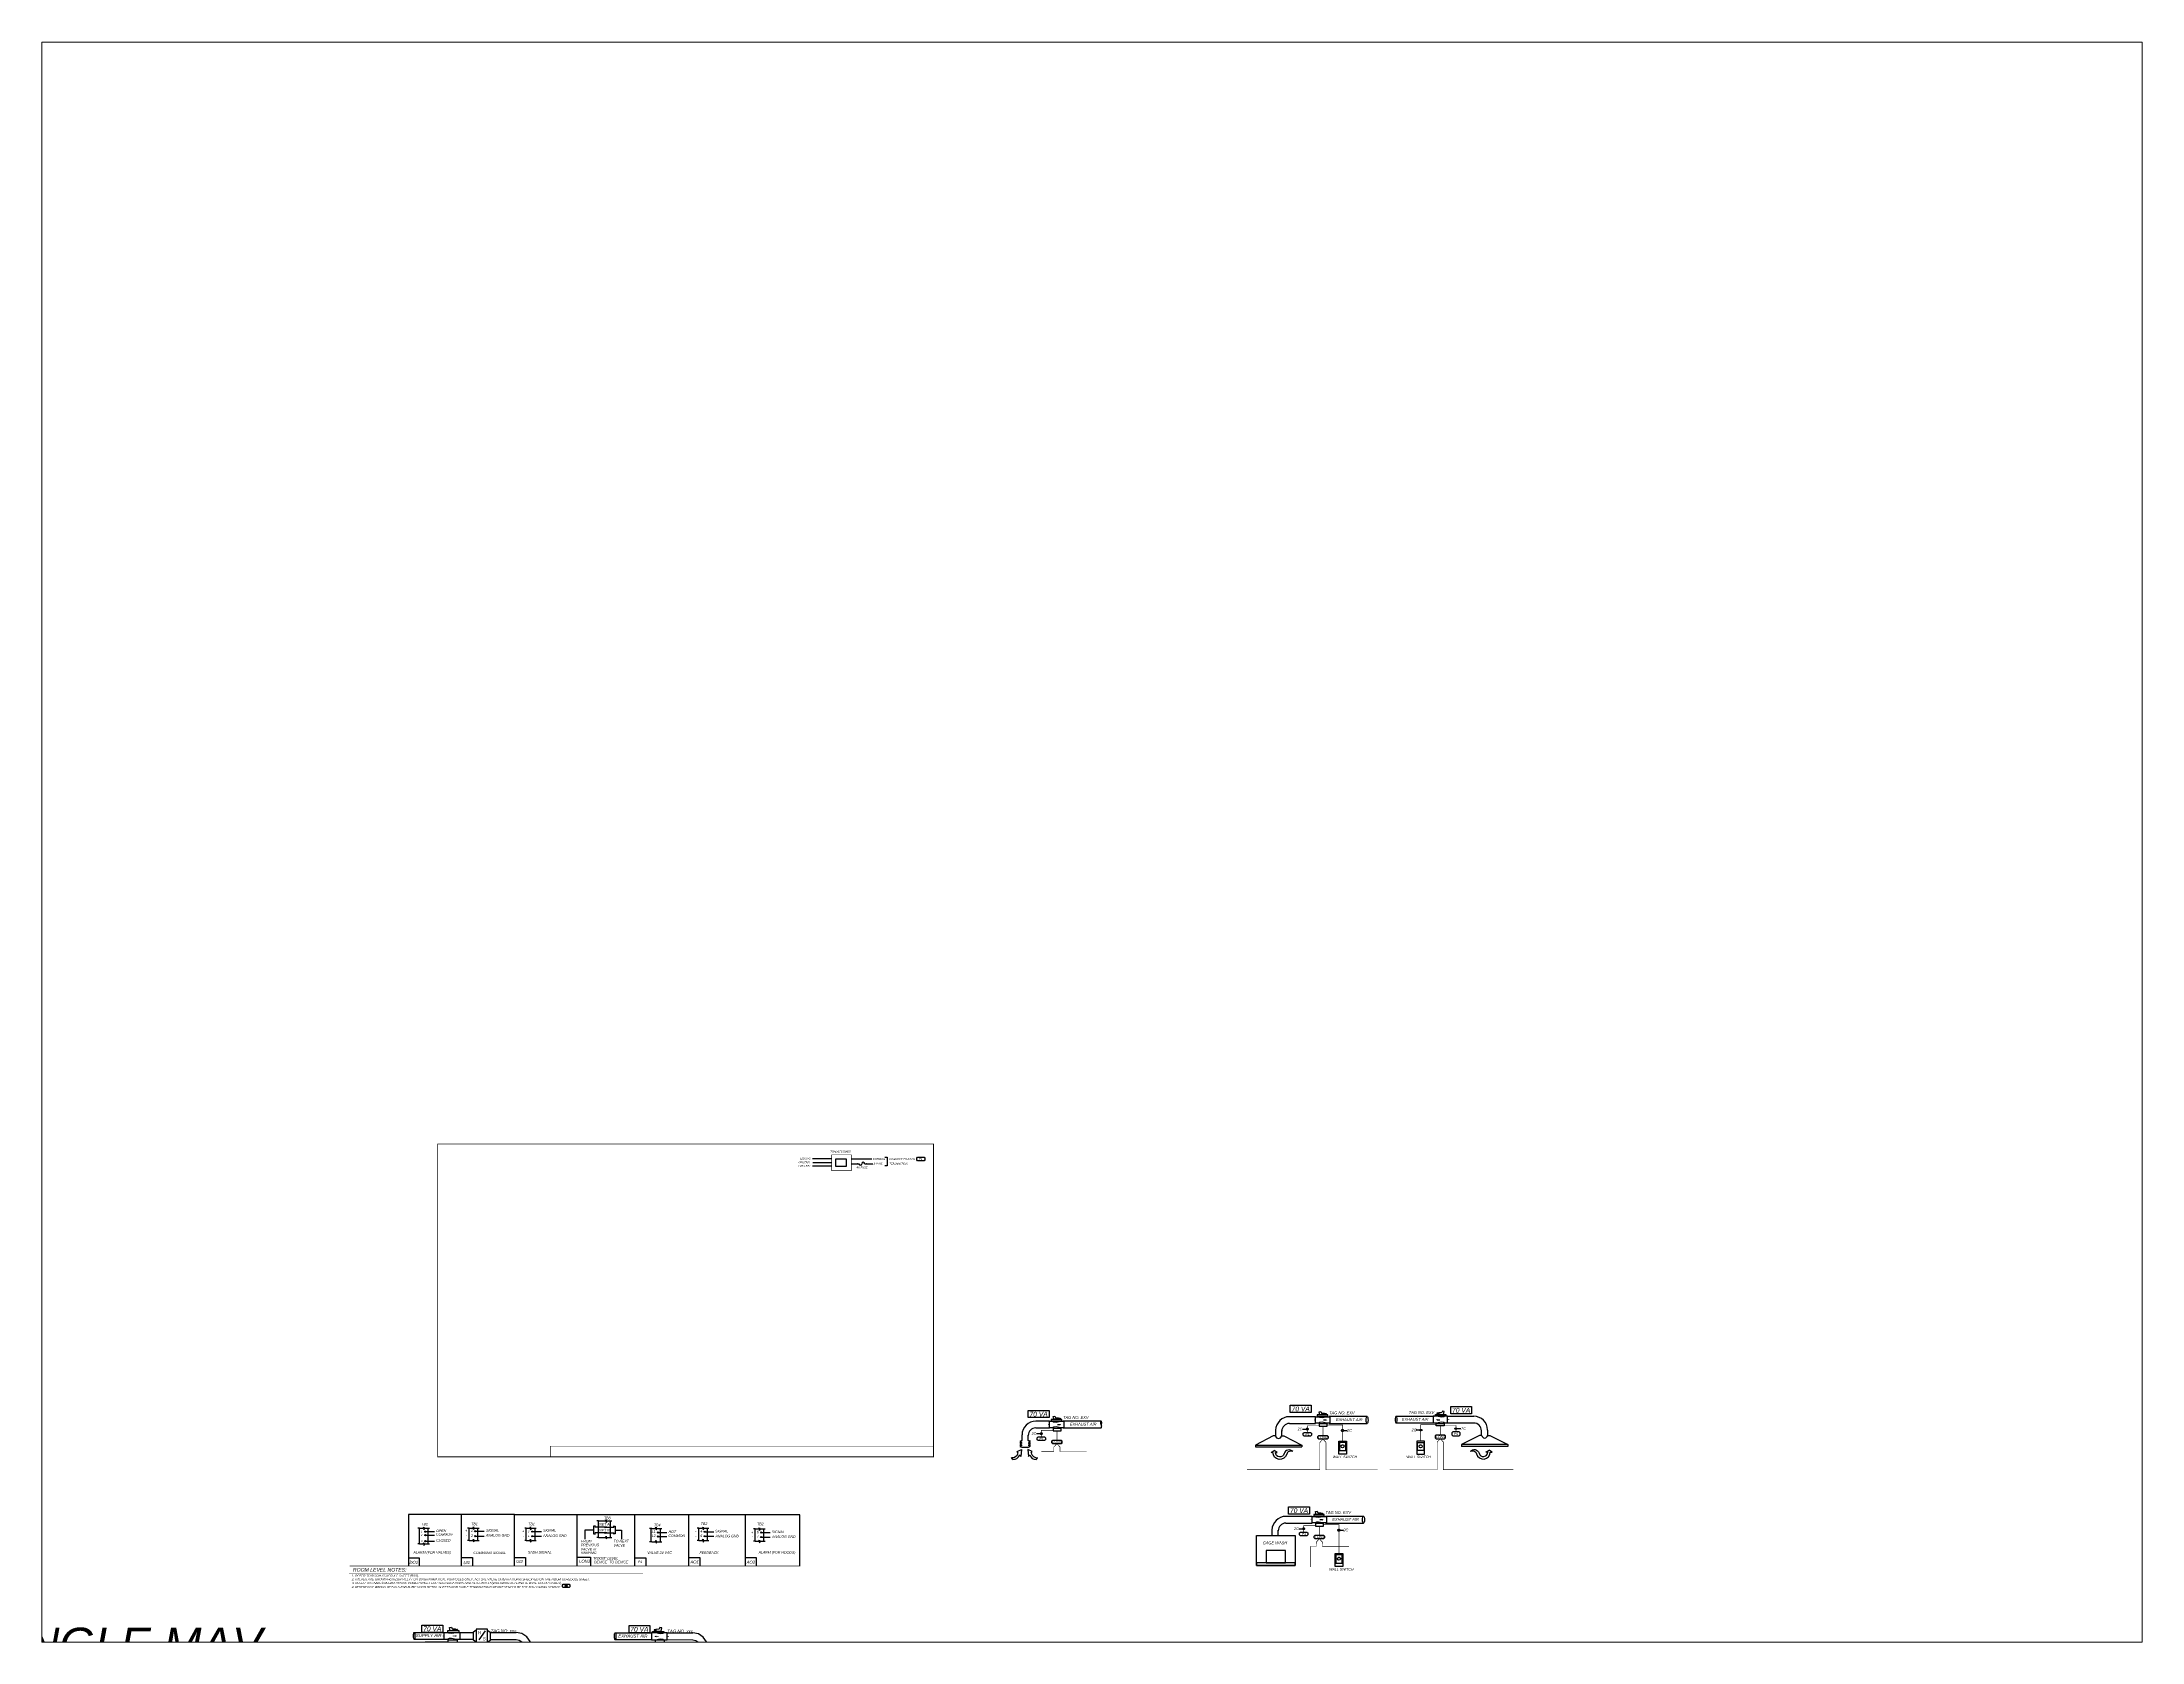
# Paper-space layout 'Layout2' of a CAD drawing. Header units: inches. Extents: x 1.05 to 9.45, y 0.8 to 7.2.
# The model-space entities are those that its viewports show. They can reach past a viewport. Long polylines and large blocks are cut down to what shows.
import ezdxf

# ---------------------------------------------------------------- set-up
doc = ezdxf.new("R2010")
doc.units = ezdxf.units.IN
doc.header["$LTSCALE"] = 0.1
doc.header["$MEASUREMENT"] = 0
doc.linetypes.add('3-DASH', pattern=[0.0625, 0.03125, -0.03125])
for name, color, linetype in [('Field_Wiring', 160, '3-DASH'), ('Hood', 2, 'Continuous'), ('ModelB', 30, 'Continuous')]:
    doc.layers.add(name, color=color, linetype=linetype)
doc.styles.add('ROMANS', font='romans', dxfattribs={"height": 0.0625})
doc.styles.get("Standard").update_dxf_attribs({"font": 'ariali.ttf'})

msp = doc.modelspace()

# ---------------------------------------------------------------- linework, layer by layer
at = {"color": 0}
for p, q in [((425.5, -384.5), (428.1, -382)), ((425.5, -389.8), (425.5, -384.5)), ((428.1, -382), (446.1, -382)), ((446.1, -382), (448.6, -384.5)), ((448.6, -384.5), (448.6, -389.8)), ((428.1, -392.3), (425.5, -389.8)), ((446.1, -392.3), (428.1, -392.3)), ((448.6, -389.8), (446.1, -392.3))]:
    msp.add_line(p, q, dxfattribs=at)
at = {"color": 0, "linetype": 'ByBlock', "const_width": 2.79}
msp.add_lwpolyline([(1561, 7.8), (1561, 965.4), (43.8, 965.4), (43.8, 7.8)], close=True, dxfattribs=at)
for points in [[(1851, 150), (1915, 150), (1915, 128), (1851, 128)], [(2653, 166), (2717, 166), (2717, 144), (2653, 144)], [(3144, 162), (3208, 162), (3208, 140), (3144, 140)], [(2648, -145), (2712, -145), (2712, -167), (2648, -167)], [(-4.4, -507), (59.6, -507), (59.6, -529), (-4.4, -529)], [(629.4, -508.5), (693.4, -508.5), (693.4, -530.5), (629.4, -530.5)]]:
    msp.add_lwpolyline(points, close=True)
at = {"color": 0, "linetype": 'ByBlock'}
for points, const_width in [([(-227, -348.1), (671.8, -348.1)], 1.69), ([(-225.7, -326.4), (1151.3, -326.4)], 2.11)]:
    msp.add_lwpolyline(points, dxfattribs=dict(at, const_width=const_width))
for centre, major_axis, ratio in [((2887.9, 120.7), (0, -10.4), 0.289439), ((2876.9, -184.4), (0, -10.4), 0.289439), ((-27.8, -539.8), (0.2, -10.8), 0.203088), ((587.2, -541.3), (0.2, -10.8), 0.203088), ((215.8, -584.9), (0, 1.9), 0.2)]:
    msp.add_ellipse(centre, major_axis=major_axis, ratio=ratio)
at = {"extrusion": (0, 0, -1)}
msp.add_ellipse((2976.9, 121.8), major_axis=(0, -10.4), ratio=0.289439, dxfattribs=at)
at = {"layer": 'Field_Wiring', "color": 7}
for p, q in [((2808.5, 40.2), (2807, 40.2)), ((2813, 46.1), (2813, 44.7)), ((2819.2, 40.2), (2817.5, 40.2)), ((3045.7, 40.2), (3047.4, 40.2)), ((3051.9, 46.1), (3051.9, 44.7)), ((3056.4, 40.2), (3057.9, 40.2)), ((2797.5, -303.8), (2796, -303.8)), ((2802, -297.9), (2802, -299.3)), ((2808.2, -303.8), (2806.5, -303.8))]:
    msp.add_line(p, q, dxfattribs=at)
at = {"layer": 'Field_Wiring', "color": 7, "linetype": 'ByBlock'}
for centre in [(2813, 40.2), (3051.9, 40.2), (2802, -303.8)]:
    msp.add_circle(centre, 4.5, dxfattribs=at)
at = {"layer": 'Hood', "color": 0}
for p, q in [((1249.6, 919.9), (1191.4, 919.9)), ((1249.6, 907.9), (1191.9, 907.9)), ((1262.1, 896), (1262.1, 919.6)), ((1262.1, 919.6), (1294.1, 919.6)), ((1294.1, 919.6), (1294.1, 896)), ((1309.4, 919.7), (1372.6, 919.7)), ((1309.4, 905), (1328.3, 905)), ((1328.3, 905), (1333.2, 905)), ((1350.8, 905), (1355.6, 905)), ((1355.6, 905), (1375.8, 905)), ((1509.7, 922.3), (1512.5, 925.1)), ((1509.7, 916.5), (1509.7, 922.3)), ((1512.5, 913.7), (1509.7, 916.5)), ((1512.5, 925.1), (1532.3, 925.1)), ((1532.3, 913.7), (1512.5, 913.7)), ((1532.3, 925.1), (1535.1, 922.3)), ((1535.1, 916.5), (1532.3, 913.7)), ((1535.1, 922.3), (1535.1, 916.5)), ((1249.6, 897.8), (1191.4, 897.8)), ((1294.1, 896), (1262.1, 896)), ((2730.6, 130.8), (2650.3, 130.8)), ((2730.6, 111), (2730.6, 130.8)), ((2730.6, 130.8), (2739.8, 130.8)), ((2739.8, 130.8), (2742.2, 129.2)), ((2742.2, 129.2), (2750.3, 128.1)), ((2750.3, 128.1), (2763.4, 130.8)), ((2761.8, 140.6), (2760.2, 136.5)), ((2763, 140.6), (2761.3, 136.5)), ((2761.8, 140.6), (2763, 140.6)), ((2763.4, 130.8), (2774.4, 130.8)), ((2888.2, 131), (2771.7, 131)), ((2774.4, 130.8), (2774.4, 110.9)), ((2976.6, 132.2), (3093.2, 132.2)), ((3101.5, 132), (3090.5, 132)), ((3090.5, 132), (3090.5, 112.1)), ((3114.6, 129.2), (3101.5, 132)), ((3101.9, 141.7), (3103.5, 137.7)), ((3103, 141.7), (3101.9, 141.7)), ((3103, 141.7), (3104.6, 137.7)), ((3122.6, 130.3), (3114.6, 129.2)), ((3125.1, 132), (3122.6, 130.3)), ((3134.3, 132), (3125.1, 132)), ((3134.3, 132), (3214.5, 132)), ((3134.3, 112.2), (3134.3, 132)), ((1831.9, 74.6), (1831.9, 58.5)), ((1851.1, 58.5), (1851.1, 74.8)), ((1916.1, 117.2), (1874.4, 117.2)), ((1874.4, 96.5), (1915.8, 96.5)), ((1875.9, 79), (1887.3, 79)), ((1878.4, 66.2), (1881.2, 69)), ((1878.4, 60.4), (1878.4, 66.2)), ((1881.2, 69), (1901, 69)), ((1901, 69), (1903.8, 66.2)), ((1903.8, 66.2), (1903.8, 60.4)), ((1916.6, 97.1), (1916.6, 116.9)), ((1916.6, 116.9), (1925.8, 116.9)), ((1925.8, 97.1), (1916.6, 97.1)), ((1926.8, 97.5), (1925.6, 97.1)), ((1925.6, 97.1), (1925.8, 97.1)), ((1925.8, 116.9), (1928.2, 115.2)), ((1928.2, 98.7), (1926.8, 97.5)), ((1951.9, 95), (1926.9, 95)), ((1926.9, 95), (1926.9, 87.5)), ((1926.9, 87.5), (1951.9, 87.5)), ((1928.2, 115.2), (1936.3, 114.1)), ((1930.5, 99.3), (1928.2, 98.7)), ((1936.3, 99.8), (1930.5, 99.3)), ((1936.3, 114.1), (1949.4, 116.9)), ((1949.4, 97), (1936.3, 99.8)), ((1936.3, 99.8), (1936.3, 99.8)), ((1936.3, 99.8), (1936.3, 99.8)), ((1948.4, 106.4), (1940.3, 106.4)), ((1947.8, 126.6), (1946.2, 122.5)), ((1949, 126.6), (1947.3, 122.5)), ((1947.8, 126.6), (1949, 126.6)), ((1949.4, 116.9), (1960.4, 116.9)), ((1960.4, 97), (1949.4, 97)), ((1949.4, 97), (1949.4, 97)), ((1949.4, 97), (1949.4, 97)), ((1949.4, 97), (1949.4, 97)), ((1949.4, 97), (1949.4, 97)), ((1951.9, 87.5), (1951.9, 95)), ((2074.2, 117.1), (1957.7, 117.1)), ((1957.7, 96.3), (2073.9, 96.3)), ((1960.4, 116.9), (1960.4, 97)), ((2607.9, 88.3), (2607.9, 72.1)), ((2627, 72.1), (2627, 88.4)), ((2650.3, 110.1), (2730.6, 110.1)), ((2689.9, 93), (2701.3, 93)), ((2692.4, 80.2), (2695.2, 83)), ((2692.4, 74.4), (2692.4, 80.2)), ((2695.2, 71.6), (2692.4, 74.4)), ((2695.2, 83), (2715, 83)), ((2715, 71.6), (2695.2, 71.6)), ((2715, 83), (2717.8, 80.2)), ((2717.8, 74.4), (2715, 71.6)), ((2717.8, 80.2), (2717.8, 74.4)), ((2739.8, 111), (2730.6, 111)), ((2737.3, 70.7), (2740.1, 73.5)), ((2737.3, 64.9), (2737.3, 70.7)), ((2740.1, 62.1), (2737.3, 64.9)), ((2740.8, 111.5), (2739.6, 111)), ((2739.6, 111), (2739.8, 111)), ((2740.1, 73.5), (2765.6, 73.5)), ((2742.2, 112.7), (2740.8, 111.5)), ((2765.9, 108.9), (2740.9, 108.9)), ((2740.9, 108.9), (2740.9, 101.4)), ((2740.9, 101.4), (2765.9, 101.4)), ((2744.5, 113.3), (2742.2, 112.7)), ((2750.3, 113.7), (2744.5, 113.3)), ((2763.4, 110.9), (2750.3, 113.7)), ((2750.3, 113.7), (2750.3, 113.7)), ((2750.3, 113.7), (2750.3, 113.7)), ((2762.4, 120.4), (2754.3, 120.4)), ((2774.4, 110.9), (2763.4, 110.9)), ((2763.4, 110.9), (2763.4, 110.9)), ((2763.4, 110.9), (2763.4, 110.9)), ((2763.4, 110.9), (2763.4, 110.9)), ((2763.4, 110.9), (2763.4, 110.9)), ((2765.6, 73.5), (2768.4, 70.7)), ((2768.4, 64.9), (2765.6, 62.1)), ((2765.9, 101.4), (2765.9, 108.9)), ((2768.4, 70.7), (2768.4, 64.9)), ((2771.7, 110.3), (2887.9, 110.3)), ((2816.7, 88.7), (2827.3, 88.6)), ((3093.2, 111.5), (2976.9, 111.5)), ((3048.2, 89.8), (3037.5, 89.8)), ((3090.5, 112.1), (3101.5, 112.1)), ((3099.3, 74.6), (3096.5, 71.8)), ((3096.5, 71.8), (3096.5, 66)), ((3096.5, 66), (3099.3, 63.3)), ((3099, 110.1), (3124, 110.1)), ((3099, 102.6), (3099, 110.1)), ((3124, 102.6), (3099, 102.6)), ((3124.8, 74.6), (3099.3, 74.6)), ((3101.5, 112.1), (3114.6, 114.9)), ((3101.5, 112.1), (3101.5, 112.1)), ((3101.5, 112.1), (3101.5, 112.1)), ((3101.5, 112.1), (3101.5, 112.1)), ((3101.5, 112.1), (3101.5, 112.1)), ((3102.4, 121.5), (3110.6, 121.5)), ((3114.6, 114.9), (3114.6, 114.9)), ((3114.6, 114.9), (3114.6, 114.9)), ((3114.6, 114.9), (3120.4, 114.4)), ((3120.4, 114.4), (3122.6, 113.8)), ((3122.6, 113.8), (3124.1, 112.6)), ((3124, 110.1), (3124, 102.6)), ((3124.1, 112.6), (3125.2, 112.2)), ((3127.6, 71.8), (3124.8, 74.6)), ((3124.8, 63.3), (3127.6, 66)), ((3125.2, 112.2), (3125.1, 112.2)), ((3125.1, 112.2), (3134.3, 112.2)), ((3127.6, 66), (3127.6, 71.8)), ((3214.5, 111.3), (3134.3, 111.3)), ((3149.9, 84.1), (3147.1, 81.3)), ((3147.1, 81.3), (3147.1, 75.5)), ((3147.1, 75.5), (3149.9, 72.7)), ((3169.7, 84.1), (3149.9, 84.1)), ((3149.9, 72.7), (3169.7, 72.7)), ((3175, 94.1), (3163.6, 94.1)), ((3172.5, 81.3), (3169.7, 84.1)), ((3169.7, 72.7), (3172.5, 75.5)), ((3172.5, 75.5), (3172.5, 81.3)), ((3237.8, 73.3), (3237.8, 89.6)), ((3256.9, 89.4), (3256.9, 73.3)), ((1804.1, 0.3), (1800, 5.7)), ((1816.7, 24.1), (1830.4, 30.2)), ((1820.2, 19.4), (1816.7, 24.1)), ((1828.2, 8.7), (1824.1, 13.9)), ((1831.9, 58.5), (1824.9, 55.3)), ((1824.9, 55.3), (1831.5, 53)), ((1831.5, 53), (1824.9, 50.1)), ((1824.9, 50.1), (1831.2, 47.9)), ((1831.3, 47.9), (1824.9, 45)), ((1824.9, 45), (1831.5, 42.7)), ((1831.5, 42.7), (1824.9, 39.8)), ((1824.9, 39.8), (1831.2, 37.6)), ((1830.4, 30.2), (1828.2, 8.7)), ((1831.2, 37.6), (1851.9, 37.6)), ((1849.8, 30.3), (1851.7, 8.7)), ((1863.5, 24), (1849.8, 30.3)), ((1858.3, 56), (1851.1, 58.5)), ((1851.6, 53.1), (1858.3, 56)), ((1858.3, 50.8), (1851.6, 53.1)), ((1851.6, 42.7), (1858.3, 45.7)), ((1858.3, 40.4), (1851.6, 42.7)), ((1851.7, 8.7), (1855.9, 13.9)), ((1851.9, 47.9), (1858.3, 50.8)), ((1858.3, 45.7), (1851.9, 47.9)), ((1851.9, 37.6), (1858.3, 40.4)), ((1859.9, 19.4), (1863.5, 24)), ((1875.8, 0.1), (1879.9, 5.4)), ((1881.2, 57.6), (1878.4, 60.4)), ((1901, 57.6), (1881.2, 57.6)), ((1903.8, 60.4), (1901, 57.6)), ((1923.3, 56.7), (1926.1, 59.5)), ((1923.3, 50.9), (1923.3, 56.7)), ((1926.1, 48.1), (1923.3, 50.9)), ((1926.1, 59.5), (1951.6, 59.5)), ((1951.6, 48.1), (1926.1, 48.1)), ((1951.6, 59.5), (1954.4, 56.7)), ((1954.4, 50.9), (1951.6, 48.1)), ((1954.4, 56.7), (1954.4, 50.9)), ((2546.2, 44.2), (2688, 44.2)), ((2546.2, 38.7), (2688, 38.7)), ((2594.3, 21.4), (2603.8, 27.7)), ((2599.8, 21.4), (2594.3, 21.4)), ((2613.2, 21.4), (2603.8, 27.7)), ((2607.7, 21.4), (2613.2, 21.4)), ((2765.6, 62.1), (2740.1, 62.1)), ((2801.2, 16.7), (2801.2, 55.9)), ((2801.2, 55.9), (2825, 55.9)), ((2825, 16.7), (2801.2, 16.7)), ((2803.7, 52.1), (2803.7, 27.1)), ((2822.5, 52.1), (2803.7, 52.1)), ((2803.7, 27.1), (2822.5, 27.1)), ((2822.5, 27.1), (2822.5, 52.1)), ((2825, 55.9), (2825, 16.7)), ((3039.9, 55.9), (3039.9, 16.7)), ((3063.7, 55.9), (3039.9, 55.9)), ((3039.9, 16.7), (3063.7, 16.7)), ((3042.4, 27.1), (3042.4, 52.1)), ((3042.4, 52.1), (3061.2, 52.1)), ((3061.2, 27.1), (3042.4, 27.1)), ((3061.2, 52.1), (3061.2, 27.1)), ((3063.7, 16.7), (3063.7, 55.9)), ((3099.3, 63.3), (3124.8, 63.3)), ((3318.6, 45.4), (3176.9, 45.4)), ((3318.6, 39.9), (3176.9, 39.9)), ((3251.6, 22.5), (3261.1, 28.9)), ((3257.2, 22.5), (3251.6, 22.5)), ((3270.5, 22.5), (3261.1, 28.9)), ((3265, 22.5), (3270.5, 22.5)), ((279.1, -168.9), (-45.8, -168.9)), ((-45.8, -168.9), (-45.8, -325.6)), ((117.2, -325.6), (117.2, -168.8)), ((279.1, -327), (279.1, -168.9)), ((279.1, -168.9), (1151.7, -168.9)), ((471, -325.3), (471, -168.9)), ((535.6, -188.1), (530.7, -188.1)), ((534.6, -188.1), (534.6, -238.4)), ((535.6, -188.1), (557, -188.1)), ((557, -188.1), (559.6, -184.3)), ((559.6, -184.3), (559.6, -192.7)), ((559.6, -192.7), (563.1, -188.1)), ((563.1, -188.1), (573.4, -188.1)), ((573.2, -238.4), (573.2, -188.1)), ((573.4, -188.1), (577.1, -188.1)), ((647.5, -325.3), (647.5, -168.9)), ((812.2, -325.3), (812.2, -168.9)), ((986.4, -325.3), (986.4, -168.9)), ((1151.3, -169.7), (1151.3, -326.4)), ((2719.6, -174.3), (2639.3, -174.3)), ((2719.6, -194.1), (2719.6, -174.3)), ((2719.6, -174.3), (2728.8, -174.3)), ((2728.8, -174.3), (2731.2, -175.9)), ((2731.2, -192.4), (2729.8, -193.6)), ((2731.2, -175.9), (2739.3, -177)), ((2733.5, -191.8), (2731.2, -192.4)), ((2739.3, -191.4), (2733.5, -191.8)), ((2739.3, -177), (2752.4, -174.2)), ((2752.4, -194.1), (2739.3, -191.4)), ((2739.3, -191.4), (2739.3, -191.4)), ((2739.3, -191.4), (2739.3, -191.4)), ((2751.4, -184.7), (2743.3, -184.7)), ((2750.8, -164.5), (2749.2, -168.6)), ((2752, -164.5), (2750.3, -168.6)), ((2750.8, -164.5), (2752, -164.5)), ((2752.4, -174.2), (2763.4, -174.2)), ((2877.2, -174.1), (2760.7, -174.1)), ((2763.4, -174.2), (2763.4, -194.1)), ((-12.1, -210.7), (-17, -210.7)), ((-13.1, -210.7), (-13.1, -258.6)), ((-12.1, -210.7), (-1.5, -210.7)), ((-1.5, -210.7), (1.1, -207)), ((-1.5, -258.6), (1.1, -254.9)), ((1.1, -207), (1.1, -215.3)), ((1.1, -215.3), (4.6, -210.7)), ((1.1, -254.9), (1.1, -263.2)), ((4.6, -210.7), (14.9, -210.7)), ((7.9, -220.8), (34, -220.8)), ((7.9, -231.8), (34, -231.8)), ((7.9, -249.9), (34, -249.9)), ((14.7, -258.6), (14.7, -210.7)), ((14.9, -210.7), (18.7, -210.7)), ((140.5, -210.2), (135.6, -210.2)), ((140.5, -247.9), (135.6, -247.9)), ((139.5, -210.2), (139.5, -247.9)), ((140.5, -210.2), (151.1, -210.2)), ((140.5, -247.9), (151.1, -247.9)), ((151.1, -210.2), (153.7, -206.5)), ((151.1, -247.9), (153.7, -244.2)), ((153.7, -206.5), (153.7, -214.8)), ((153.7, -214.8), (157.2, -210.2)), ((153.7, -244.2), (153.7, -252.5)), ((153.7, -252.5), (157.2, -247.9)), ((157.2, -210.2), (167.5, -210.2)), ((157.2, -247.9), (167.5, -247.9)), ((160.5, -219.8), (186.6, -219.8)), ((160.5, -234.8), (186.6, -234.8)), ((167.3, -247.9), (167.3, -210.2)), ((167.5, -210.2), (171.3, -210.2)), ((167.5, -247.9), (171.3, -247.9)), ((315.1, -210.4), (310.2, -210.4)), ((315.1, -248.1), (310.2, -248.1)), ((314.1, -210.4), (314.1, -248.1)), ((315.1, -210.4), (325.7, -210.4)), ((315.1, -248.1), (325.7, -248.1)), ((325.7, -210.4), (328.3, -206.6)), ((325.7, -248.1), (328.3, -244.4)), ((328.3, -206.6), (328.3, -215)), ((328.3, -215), (331.8, -210.4)), ((328.3, -244.4), (328.3, -252.7)), ((328.3, -252.7), (331.8, -248.1)), ((331.8, -210.4), (342.1, -210.4)), ((331.8, -248.1), (342.1, -248.1)), ((335.1, -220.6), (361.2, -220.6)), ((335.1, -235), (361.2, -235)), ((341.9, -248.1), (341.9, -210.4)), ((342.1, -210.4), (345.8, -210.4)), ((342.1, -248.1), (345.8, -248.1)), ((514.7, -216.1), (494.7, -216.1)), ((494.7, -216.1), (494.7, -244.2)), ((520.9, -216.1), (514.7, -216.1)), ((520.9, -204.5), (520.9, -227.7)), ((527.1, -204.5), (520.9, -204.5)), ((520.9, -227.7), (527.1, -227.7)), ((555, -207.4), (524.9, -207.4)), ((555, -224.4), (524.9, -224.4)), ((535.6, -238.4), (530.7, -238.4)), ((535.6, -238.4), (557, -238.4)), ((557, -238.4), (559.6, -234.7)), ((561.8, -207.4), (558.3, -207.4)), ((558.3, -207.4), (584.4, -207.4)), ((561.8, -224.4), (558.3, -224.4)), ((558.3, -224.4), (584.4, -224.4)), ((559.6, -234.7), (559.6, -243)), ((559.6, -243), (563.1, -238.4)), ((563.1, -238.4), (573.4, -238.4)), ((573.4, -238.4), (577.1, -238.4)), ((581.3, -204.5), (587.5, -204.5)), ((587.5, -227.7), (581.3, -227.7)), ((587.5, -204.5), (587.5, -227.7)), ((587.5, -216.1), (593.7, -216.1)), ((593.7, -216.1), (606.6, -216.1)), ((606.6, -216.1), (606.6, -244.2)), ((699, -210.9), (691.9, -210.9)), ((699, -251.8), (691.9, -251.8)), ((695.8, -210.9), (695.8, -251.8)), ((699, -210.9), (709.6, -210.9)), ((699, -251.8), (709.6, -251.8)), ((709.6, -210.9), (712.2, -207.2)), ((709.6, -251.8), (712.2, -248)), ((712.2, -207.2), (712.2, -215.5)), ((712.2, -215.5), (715.6, -210.9)), ((712.2, -248), (712.2, -256.4)), ((712.2, -256.4), (715.6, -251.8)), ((715.6, -210.9), (726, -210.9)), ((715.6, -251.8), (726, -251.8)), ((719, -223.6), (745.1, -223.6)), ((719, -235.6), (745.1, -235.6)), ((725.8, -251.8), (725.8, -210.9)), ((726, -210.9), (729.7, -210.9)), ((726, -251.8), (729.7, -251.8)), ((842.7, -210.4), (837.8, -210.4)), ((842.7, -248.1), (837.8, -248.1)), ((841.7, -210.4), (841.7, -248.1)), ((842.7, -210.4), (853.3, -210.4)), ((842.7, -248.1), (853.3, -248.1)), ((853.3, -210.4), (855.9, -206.7)), ((853.3, -248.1), (855.9, -244.4)), ((855.9, -206.7), (855.9, -215)), ((855.9, -215), (859.3, -210.4)), ((855.9, -244.4), (855.9, -252.7)), ((855.9, -252.7), (859.3, -248.1)), ((859.3, -210.4), (869.7, -210.4)), ((859.3, -248.1), (869.7, -248.1)), ((862.7, -221.3), (888.8, -221.3)), ((862.7, -235), (888.8, -235)), ((869.4, -248.1), (869.4, -210.4)), ((869.7, -210.4), (873.4, -210.4)), ((869.7, -248.1), (873.4, -248.1)), ((1015.6, -212.6), (1010.7, -212.6)), ((1015.6, -250.3), (1010.7, -250.3)), ((1014.6, -212.6), (1014.6, -250.3)), ((1015.6, -212.6), (1026.2, -212.6)), ((1015.6, -250.3), (1026.2, -250.3)), ((1026.2, -212.6), (1028.8, -208.9)), ((1026.2, -250.3), (1028.8, -246.6)), ((1028.8, -208.9), (1028.8, -217.2)), ((1028.8, -217.2), (1032.2, -212.6)), ((1028.8, -246.6), (1028.8, -254.9)), ((1028.8, -254.9), (1032.2, -250.3)), ((1032.2, -212.6), (1042.6, -212.6)), ((1032.2, -250.3), (1042.6, -250.3)), ((1035.6, -223.5), (1061.7, -223.5)), ((1035.6, -237.3), (1061.7, -237.3)), ((1042.4, -250.3), (1042.4, -212.6)), ((1042.6, -212.6), (1046.3, -212.6)), ((1042.6, -250.3), (1046.3, -250.3)), ((2596.9, -216.8), (2596.9, -233)), ((2616, -233), (2616, -216.7)), ((2639.3, -195), (2719.6, -195)), ((2678.9, -212.1), (2690.3, -212.1)), ((2681.4, -224.9), (2684.1, -222.1)), ((2681.4, -230.7), (2681.4, -224.9)), ((2684.1, -233.5), (2681.4, -230.7)), ((2684.1, -222.1), (2704, -222.1)), ((2704, -233.5), (2684.1, -233.5)), ((2704, -222.1), (2706.8, -224.9)), ((2706.8, -230.7), (2704, -233.5)), ((2706.8, -224.9), (2706.8, -230.7)), ((2728.8, -194.1), (2719.6, -194.1)), ((2726.3, -234.4), (2729.1, -231.6)), ((2726.3, -240.2), (2726.3, -234.4)), ((2729.1, -243), (2726.3, -240.2)), ((2729.8, -193.6), (2728.6, -194.1)), ((2728.6, -194.1), (2728.8, -194.1)), ((2729.1, -231.6), (2754.6, -231.6)), ((2754.6, -243), (2729.1, -243)), ((2754.9, -196.2), (2729.9, -196.2)), ((2729.9, -196.2), (2729.9, -203.7)), ((2729.9, -203.7), (2754.9, -203.7)), ((2763.4, -194.1), (2752.4, -194.1)), ((2752.4, -194.1), (2752.4, -194.1)), ((2752.4, -194.1), (2752.4, -194.1)), ((2752.4, -194.1), (2752.4, -194.1)), ((2752.4, -194.1), (2752.4, -194.1)), ((2754.6, -231.6), (2757.4, -234.4)), ((2757.4, -240.2), (2754.6, -243)), ((2754.9, -203.7), (2754.9, -196.2)), ((2757.4, -234.4), (2757.4, -240.2)), ((2760.7, -194.8), (2876.9, -194.8)), ((2805.7, -216.4), (2816.3, -216.5)), ((-45.9, -300.9), (-13.2, -300.9)), ((-12.1, -258.6), (-17, -258.6)), ((-13.2, -300.9), (-13.2, -326.4)), ((-12.1, -258.6), (-1.5, -258.6)), ((1.1, -263.2), (4.6, -258.6)), ((4.6, -258.6), (14.9, -258.6)), ((14.9, -258.6), (18.7, -258.6)), ((118.2, -299.9), (150.9, -299.9)), ((150.9, -299.9), (150.9, -325.5)), ((280.2, -299.6), (312.9, -299.6)), ((312.9, -299.6), (312.9, -325.1)), ((472.2, -299.4), (512, -299.4)), ((512, -299.4), (512, -325)), ((647.9, -301.4), (680.6, -301.4)), ((680.6, -301.4), (680.6, -326.9)), ((813, -300), (845.7, -300)), ((845.7, -300), (845.7, -325.5)), ((986.3, -299.6), (1018.9, -299.6)), ((1018.9, -299.6), (1018.9, -324.8)), ((2790.2, -327.4), (2790.2, -288.2)), ((2790.2, -288.2), (2814, -288.2)), ((2792.7, -291.9), (2792.7, -316.9)), ((2811.5, -291.9), (2792.7, -291.9)), ((2792.7, -316.9), (2811.5, -316.9)), ((2811.5, -316.9), (2811.5, -291.9)), ((2814, -288.2), (2814, -327.4)), ((2814, -327.4), (2790.2, -327.4)), ((-28, -529), (64.3, -529)), ((64.3, -550.7), (-27.7, -550.7)), ((-11.7, -569.1), (1.4, -569.1)), ((64.3, -550.7), (64.3, -529)), ((64.3, -529), (74.3, -529)), ((74.3, -550.7), (64.3, -550.7)), ((74.1, -550.7), (74.3, -550.7)), ((109.2, -524.6), (74.3, -524.6)), ((74.3, -524.6), (74.3, -529)), ((74.3, -529), (77, -530.8)), ((74.3, -529), (109.2, -529)), ((75.4, -550.2), (74.3, -550.7)), ((77, -548.9), (75.4, -550.2)), ((76.4, -551.6), (103.7, -551.6)), ((76.4, -566.3), (76.4, -551.6)), ((103.7, -566.3), (76.4, -566.3)), ((77, -530.8), (85.8, -532)), ((79.4, -548.2), (77, -548.9)), ((85.8, -547.7), (79.4, -548.2)), ((85.8, -532), (100.1, -529)), ((100.1, -550.7), (85.8, -547.7)), ((100.1, -529), (112.2, -529)), ((112.2, -550.7), (100.1, -550.7)), ((100.1, -550.7), (100.1, -550.7)), ((100.1, -550.7), (100.1, -550.7)), ((100.1, -550.7), (100.1, -550.7)), ((100.1, -550.7), (100.1, -550.7)), ((102.9, -520), (101.1, -524.6)), ((104.2, -519.9), (102.3, -524.6)), ((102.9, -520), (104.2, -519.9)), ((103.7, -551.6), (103.7, -566.3)), ((109.2, -529), (109.2, -524.6)), ((112.2, -529), (152.3, -529)), ((112.2, -529), (112.2, -550.7)), ((152.3, -550.7), (112.2, -550.7)), ((158.5, -524.5), (152.3, -529)), ((152.3, -529), (152.3, -552.2)), ((158.8, -556.7), (152.3, -552.2)), ((161.9, -524.5), (158.5, -524.5)), ((161.9, -556.7), (158.8, -556.7)), ((161.9, -519.7), (161.9, -559.6)), ((189.6, -524.8), (170.1, -551.7)), ((196.3, -559.6), (196.3, -519.7)), ((196.3, -524.5), (199.1, -524.5)), ((196.3, -556.8), (199.4, -556.8)), ((199.1, -524.5), (205.6, -529)), ((199.4, -556.8), (205.6, -552.3)), ((205.6, -552.3), (205.6, -529)), ((205.6, -529.3), (284.1, -529.3)), ((284.1, -552), (205.6, -552)), ((309.5, -596.2), (309.5, -575.7)), ((330.4, -574.8), (330.5, -596.2)), ((587, -530.5), (698, -530.5)), ((698, -552.2), (587.4, -552.1)), ((622, -569.7), (635, -569.7)), ((710.1, -530.5), (698, -530.5)), ((698, -530.5), (698, -552.2)), ((698, -552.2), (710.1, -552.2)), ((700.9, -526.1), (735.9, -526.1)), ((700.9, -530.5), (700.9, -526.1)), ((735.9, -530.5), (700.9, -530.5)), ((705.9, -521.4), (707.8, -526.1)), ((707.2, -521.4), (705.9, -521.4)), ((707.2, -521.4), (709.1, -526.1)), ((724.4, -533.5), (710.1, -530.5)), ((710.1, -552.2), (724.4, -549.2)), ((710.1, -552.2), (737.4, -552.2)), ((710.1, -566.9), (710.1, -552.2)), ((710.1, -552.2), (710.1, -552.2)), ((710.1, -552.2), (710.1, -552.2)), ((710.1, -552.2), (710.1, -552.2)), ((710.1, -552.2), (710.1, -552.2)), ((737.4, -566.9), (710.1, -566.9)), ((733.2, -532.3), (724.4, -533.5)), ((724.4, -549.2), (730.7, -549.7)), ((730.7, -549.7), (733.2, -550.3)), ((735.9, -530.5), (733.2, -532.3)), ((733.2, -550.3), (734.8, -551.7)), ((734.8, -551.7), (735.9, -552.1)), ((735.9, -526.1), (735.9, -530.5)), ((745.9, -530.5), (735.9, -530.5)), ((736, -552.1), (735.9, -552.1)), ((735.9, -552.1), (745.9, -552.1)), ((737.4, -552.2), (737.4, -566.9)), ((745.9, -530.5), (824.3, -530.5)), ((745.9, -552.1), (745.9, -530.5)), ((824.3, -553.2), (745.9, -552.1)), ((849.8, -597.4), (849.8, -576.9)), ((870.7, -576), (870.7, -597.4)), ((-8.2, -583.7), (-5, -580.5)), ((-8.2, -590.3), (-8.2, -583.7)), ((-5, -593.5), (-8.2, -590.3)), ((-5, -580.5), (17.6, -580.5)), ((17.6, -580.5), (20.8, -583.7)), ((20.8, -590.3), (17.6, -593.5)), ((20.8, -583.7), (20.8, -590.3)), ((74.8, -592), (77.8, -588.9)), ((77.8, -588.9), (105.4, -588.9)), ((105.4, -588.9), (108.5, -592)), ((116.9, -586), (113.8, -589.1)), ((113.8, -589.1), (113.8, -595.4)), ((116.9, -586), (138.6, -586)), ((141.6, -589.1), (138.6, -586)), ((141.6, -595.4), (141.6, -589.1)), ((186.6, -579.8), (189.8, -579.8)), ((186.6, -586.8), (210.2, -586.8)), ((215.8, -583), (189.8, -583)), ((192.8, -583), (192.8, -586.8)), ((210.2, -586.8), (215.8, -586.8)), ((625.5, -584.3), (628.6, -581.1)), ((625.5, -590.9), (625.5, -584.3)), ((628.6, -581.1), (651.3, -581.1)), ((651.3, -581.1), (654.5, -584.3)), ((654.5, -584.3), (654.5, -590.9)), ((708.5, -592.6), (711.5, -589.6)), ((711.5, -589.6), (739.1, -589.6)), ((739.1, -589.6), (742.2, -592.6))]:
    msp.add_line(p, q, dxfattribs=at)
at = {"layer": 'Hood', "color": 0, "linetype": 'Continuous'}
for p, q in [((1412.4, 925.2), (1419.5, 925.2)), ((1419.5, 925.2), (1419.5, 898.8)), ((1419.5, 898.8), (1412.4, 898.8)), ((1929, 122.8), (1927.1, 131.8)), ((1927.2, 131.9), (1932.4, 132.8)), ((1932.4, 132.8), (1934.3, 128.1)), ((2743, 136.8), (2741.1, 145.8)), ((2741.2, 145.9), (2746.4, 146.8)), ((2757.5, 138.1), (2743, 136.8)), ((2746.4, 146.8), (2748.3, 142.1)), ((2748.3, 142.1), (2757.5, 141.8)), ((2757.5, 141.8), (2757.5, 140.2)), ((2757.5, 140.2), (2762.9, 140.6)), ((2762.9, 139.8), (2757.5, 139.5)), ((2757.5, 139.5), (2757.5, 138.1)), ((2762.9, 140.6), (2762.9, 139.8)), ((3101.9, 141.8), (3101.9, 141)), ((3107.3, 141.4), (3101.9, 141.8)), ((3101.9, 141), (3107.3, 140.6)), ((3107.4, 143), (3107.3, 141.4)), ((3107.3, 140.6), (3107.3, 139.3)), ((3107.3, 139.3), (3121.8, 137.9)), ((3116.5, 143.3), (3107.4, 143)), ((3118.4, 147.9), (3116.5, 143.3)), ((3123.6, 147), (3118.4, 147.9)), ((3121.8, 137.9), (3123.8, 146.9)), ((1943.5, 124.2), (1929, 122.8)), ((1934.3, 128.1), (1943.5, 127.8)), ((1943.5, 127.8), (1943.5, 126.3)), ((1943.5, 126.3), (1948.9, 126.6)), ((1948.9, 125.8), (1943.5, 125.5)), ((1943.5, 125.5), (1943.5, 124.2)), ((1948.9, 126.6), (1948.9, 125.8)), ((2732, -168.3), (2730.1, -159.3)), ((2730.2, -159.2), (2735.4, -158.3)), ((2746.5, -167), (2732, -168.3)), ((2735.4, -158.3), (2737.3, -163)), ((2737.3, -163), (2746.5, -163.3)), ((2746.5, -163.3), (2746.5, -164.9)), ((2746.5, -164.9), (2751.9, -164.5)), ((2751.9, -165.3), (2746.5, -165.6)), ((2746.5, -165.6), (2746.5, -167)), ((2751.9, -164.5), (2751.9, -165.3)), ((80.3, -514.2), (86.1, -513.1)), ((86.1, -513.1), (88.2, -518.2)), ((82.4, -524), (80.3, -514.2)), ((98.3, -522.5), (82.4, -524)), ((88.2, -518.2), (98.2, -518.5)), ((98.2, -518.5), (98.2, -520.2)), ((98.2, -520.2), (104.2, -519.9)), ((103.9, -520.7), (98.3, -521.1)), ((98.3, -521.1), (98.3, -522.5)), ((104.2, -519.9), (103.9, -520.7)), ((196.3, -519.7), (161.9, -519.7)), ((161.9, -559.6), (196.3, -559.6)), ((166.1, -559.6), (166.1, -647)), ((169.7, -643), (169.7, -559.6)), ((186.6, -559.6), (186.6, -586.8)), ((189.8, -583), (189.8, -559.6)), ((711.9, -521.7), (705.9, -521.4)), ((705.9, -521.4), (706.3, -522.2)), ((706.3, -522.2), (711.9, -522.6)), ((712, -520), (711.9, -521.7)), ((711.9, -522.6), (711.9, -524)), ((711.9, -524), (727.8, -525.5)), ((722, -519.7), (712, -520)), ((724, -514.6), (722, -519.7)), ((729.9, -515.6), (724, -514.6)), ((727.8, -525.5), (729.9, -515.6))]:
    msp.add_line(p, q, dxfattribs=at)
at = {"layer": 'Hood', "color": 0, "const_width": 1.86}
msp.add_lwpolyline([(1249.6, 883.5), (1249.6, 932.1), (1309.4, 932.1), (1309.4, 883.5)], close=True, dxfattribs=at)
for points in [[(1327.4, 905, 1), (1329.2, 905, 1)], [(1354.7, 905, 1), (1356.6, 905, 1)]]:
    msp.add_lwpolyline(points, format="xyb", close=True, dxfattribs=at)
at = {"layer": 'Hood', "color": 0}
for points in [[(2767.6, 136.2), (2735.6, 136.2), (2735.6, 132.2), (2767.6, 132.2)], [(3097.3, 137.4), (3129.2, 137.4), (3129.2, 133.4), (3097.3, 133.4)], [(1953.6, 122.3), (1921.6, 122.3), (1921.6, 118.3), (1953.6, 118.3)], [(2756.6, -168.8), (2724.6, -168.8), (2724.6, -172.9), (2756.6, -172.9)]]:
    msp.add_lwpolyline(points, close=True, dxfattribs=at)
for points in [[(1894.5, 79, 0.189716), (1894.3, 79.6, 0.100949), (1893.4, 80.2, 0.059135), (1892.4, 80.5, 0.045568), (1890.9, 80.6, 0.045568), (1889.4, 80.5, 0.059135), (1888.4, 80.2, 0.100949), (1887.5, 79.6, 0.189716), (1887.3, 79, 0.189716), (1887.5, 78.5, 0.100949), (1888.4, 77.9, 0.059135), (1889.4, 77.6, 0.045568), (1890.9, 77.4, 0.045568), (1892.4, 77.6, 0.059135), (1893.4, 77.9, 0.100949), (1894.3, 78.5, 0.189716)], [(2074, 117.1, 0.208555), (2073.4, 116.8, 0.085238), (2072.7, 115.5, 0.052345), (2072.3, 114, 0.039517), (2072.1, 112.1, 0.039517), (2072.3, 110.1, 0.052345), (2072.7, 108.6, 0.095587), (2073.4, 107.4, 0.208555), (2074, 107.2, 0.208555), (2074.6, 107.4, 0.095587), (2075.3, 108.6, 0.052345), (2075.7, 110.1, 0.039517), (2075.9, 112.1, 0.039517), (2075.7, 114, 0.052345), (2075.3, 115.5, 0.087535), (2074.6, 116.8, 0.208555)], [(2708.5, 93, 0.189716), (2708.3, 93.5, 0.100949), (2707.4, 94.1, 0.059135), (2706.4, 94.5, 0.045568), (2704.9, 94.6, 0.045568), (2703.4, 94.5, 0.059135), (2702.4, 94.1, 0.100949), (2701.5, 93.5, 0.189716), (2701.3, 93, 0.189716), (2701.5, 92.5, 0.100949), (2702.4, 91.9, 0.059135), (2703.4, 91.5, 0.045568), (2704.9, 91.4, 0.045568), (2706.4, 91.5, 0.059135), (2707.4, 91.9, 0.100949), (2708.3, 92.5, 0.189716)], [(2816.7, 88.7, 0.189716), (2816.4, 89.3, 0.100949), (2815.5, 89.9, 0.059135), (2814.3, 90.3, 0.045568), (2812.6, 90.5, 0.045568), (2811, 90.3, 0.059135), (2809.7, 89.9, 0.100949), (2808.8, 89.3, 0.189716), (2808.5, 88.7, 0.189716), (2808.8, 88.1, 0.100949), (2809.7, 87.4, 0.059135), (2811, 87, 0.045568), (2812.6, 86.9, 0.045568), (2814.3, 87, 0.059135), (2815.5, 87.4, 0.100949), (2816.4, 88.1, 0.189716)], [(3048.2, 89.8, -0.189716), (3048.4, 90.4, -0.100949), (3049.4, 91.1, -0.059135), (3050.6, 91.5, -0.045568), (3052.2, 91.6, -0.045568), (3053.9, 91.5, -0.059135), (3055.1, 91.1, -0.100949), (3056.1, 90.4, -0.189716), (3056.3, 89.8, -0.189716), (3056.1, 89.2, -0.100949), (3055.1, 88.5, -0.059135), (3053.9, 88.2, -0.045568), (3052.2, 88, -0.045568), (3050.6, 88.2, -0.059135), (3049.4, 88.5, -0.100949), (3048.4, 89.2, -0.189716)], [(3156.4, 94.2, -0.189716), (3156.6, 94.7, -0.100949), (3157.4, 95.3, -0.059135), (3158.5, 95.6, -0.045568), (3159.9, 95.7, -0.045568), (3161.4, 95.6, -0.059135), (3162.5, 95.3, -0.100949), (3163.3, 94.7, -0.189716), (3163.5, 94.2, -0.189716), (3163.3, 93.6, -0.100949), (3162.5, 93, -0.059135), (3161.4, 92.7, -0.045568), (3159.9, 92.6, -0.045568), (3158.5, 92.7, -0.059135), (3157.4, 93, -0.100949), (3156.6, 93.6, -0.189716)], [(2697.5, -212.1, 0.189716), (2697.3, -211.6, 0.100949), (2696.4, -211, 0.059135), (2695.4, -210.6, 0.045568), (2693.9, -210.5, 0.045568), (2692.4, -210.6, 0.059135), (2691.4, -211, 0.100949), (2690.5, -211.6, 0.189716), (2690.3, -212.1, 0.189716), (2690.5, -212.6, 0.100949), (2691.4, -213.2, 0.059135), (2692.4, -213.6, 0.045568), (2693.9, -213.7, 0.045568), (2695.4, -213.6, 0.059135), (2696.4, -213.2, 0.100949), (2697.3, -212.6, 0.189716)], [(2805.7, -216.4, 0.189716), (2805.4, -215.8, 0.100949), (2804.5, -215.1, 0.059135), (2803.3, -214.8, 0.045568), (2801.6, -214.6, 0.045568), (2800, -214.8, 0.059135), (2798.7, -215.1, 0.100949), (2797.8, -215.8, 0.189716), (2797.5, -216.4, 0.189716), (2797.8, -217, 0.100949), (2798.7, -217.7, 0.059135), (2800, -218.1, 0.045568), (2801.6, -218.2, 0.045568), (2803.3, -218.1, 0.059135), (2804.5, -217.7, 0.100949), (2805.4, -217, 0.189716)], [(9.6, -569, 0.189716), (9.4, -568.4, 0.100949), (8.4, -567.7, 0.059135), (7.2, -567.4, 0.045568), (5.5, -567.2, 0.045568), (3.8, -567.4, 0.059135), (2.6, -567.7, 0.100949), (1.6, -568.4, 0.189716), (1.4, -569, 0.189716), (1.6, -569.6, 0.100949), (2.6, -570.3, 0.059135), (3.8, -570.7, 0.045568), (5.5, -570.9, 0.045568), (7.2, -570.7, 0.059135), (8.4, -570.3, 0.100949), (9.4, -569.6, 0.189716)], [(643.3, -569.7, 0.189716), (643, -569, 0.100949), (642.1, -568.4, 0.059135), (640.8, -568, 0.045568), (639.2, -567.8, 0.045568), (637.5, -568, 0.059135), (636.3, -568.4, 0.100949), (635.3, -569, 0.189716), (635.1, -569.7, 0.189716), (635.3, -570.3, 0.100949), (636.3, -570.9, 0.059135), (637.5, -571.3, 0.045568), (639.2, -571.5, 0.045568), (640.8, -571.3, 0.059135), (642.1, -570.9, 0.100949), (643, -570.3, 0.189716)]]:
    msp.add_lwpolyline(points, format="xyb", close=True, dxfattribs=at)
at = {"layer": 'Hood', "color": 0, "linetype": 'Continuous'}
for points, const_width in [([(1926.9, 88.9), (1891, 88.9), (1891, 69)], 1.86), ([(1938.9, 59.8), (1938.9, 87.3)], 1.86), ([(2740.9, 102.9), (2705, 102.9), (2705, 83)], 1.86), ([(2752.9, 73.7), (2752.9, 101.3)], 1.86), ([(2813.1, 55.9), (2813.1, 55.9), (2813.1, 105.2), (2765.9, 105.2)], 1.89), ([(3051.8, 55.9), (3051.8, 55.9), (3051.8, 106.3), (3099, 106.3)], 1.89), ([(3121.5, 48.2), (3121.5, 53), (3112, 63.5), (3102.4, 53), (3102.4, 48.2)], 1.86), ([(3112, 74.9), (3112, 102.5)], 1.86), ([(3124, 104), (3159.8, 104), (3159.8, 84.1)], 1.86), ([(1929.4, 33.1), (1929.4, 37.9), (1938.9, 48.4), (1948.4, 37.9), (1948.4, 33.1)], 1.86), ([(2743.4, 47), (2743.4, 51.9), (2752.9, 62.4), (2762.4, 51.9), (2762.4, 47)], 1.86), ([(2729.9, -202.2), (2694, -202.2), (2694, -222.1)], 1.86), ([(2732.4, -258.1), (2732.4, -253.2), (2741.9, -242.7), (2751.4, -253.2), (2751.4, -258.1)], 1.86), ([(2741.9, -231.3), (2741.9, -203.8)], 1.86), ([(2802.1, -288.2), (2802.1, -288.2), (2802.1, -199.9), (2754.9, -199.9)], 1.89), ([(76.4, -557.8), (6.3, -557.8), (6.3, -580.5)], 2.13), ([(91.4, -588.7), (91.4, -566.3)], 2.04), ([(127.4, -586), (127.4, -559), (103.7, -559)], 2.04), ([(710.1, -558.4), (639.9, -558.4), (639.9, -581.1)], 2.13), ([(725.1, -589.3), (725.1, -566.9)], 2.04)]:
    msp.add_lwpolyline(points, dxfattribs=dict(at, const_width=const_width))
at = {"layer": 'Hood', "color": 0}
for points, const_width in [([(1917.2, 106.4), (1911.6, 106.4)], 1.86), ([(2731.2, 120.4), (2725.6, 120.4)], 1.86), ([(3133.6, 121.5), (3139.2, 121.5)], 1.86), ([(1929.4, 33.1), (1929.4, 25), (1891, 25), (1891, 25)], 1.44), ([(2030.1, 24.1), (2030.1, 24.1), (1948.4, 24.1), (1948.4, 33.1)], 1.44), ([(2743.4, 47), (2743.4, -31.1), (2521, -31.1), (2521, -31.1)], 1.44), ([(2920.1, -31.9), (2920.1, -31.9), (2762.4, -31.9), (2762.4, 47)], 1.44), ([(2956.8, -31.9), (2956.8, -31.9), (3102.4, -31.9), (3102.4, 48.2)], 1.44), ([(3121.5, 48.2), (3121.5, -31.1), (3335.9, -31.1), (3335.9, -31.1)], 1.44), ([(2720.2, -184.7), (2714.6, -184.7)], 1.86), ([(2732.4, -258.1), (2732.4, -266.2), (2713.2, -266.2), (2713.2, -266.2)], 1.44), ([(2833.1, -267), (2833.1, -267), (2751.4, -267), (2751.4, -258.1)], 1.44), ([(65, -540.1), (58.9, -540.1)], 2.04), ([(99.2, -540.1), (90.2, -540.1)], 2.04), ([(711, -541.6), (719.9, -541.6)], 2.04), ([(745.1, -541.6), (751.3, -541.6)], 2.04)]:
    msp.add_lwpolyline(points, dxfattribs=dict(at, const_width=const_width))
for points, format in [([(1952.4, 106.4, 0, 4.78, 0), (1947, 106.4, 4.78, 4.78, 0)], "xyseb"), ([(2073.9, 96.3, 0.135235), (2074.5, 97.2, 0.09269), (2075.2, 98.4, 0.049366), (2075.6, 99.9, 0.036976), (2075.8, 102, 0.036976), (2075.6, 104.1, 0.049366), (2075.2, 105.7, 0.09269), (2074.5, 106.9, 0.217316), (2073.9, 107.2, 0.205987)], "xyb"), ([(2766.4, 120.4, 0, 4.78, 0), (2761, 120.4, 4.78, 4.78, 0)], "xyseb"), ([(3098.5, 121.5, 0, 4.78, 0), (3103.8, 121.5, 4.78, 4.78, 0)], "xyseb"), ([(2660.9, 24, 0.492611), (2641.9, 16, -0.879477), (2599.8, 21.4, -2.238656)], "xyb"), ([(2660.9, 24, 0.59764), (2634.3, 18, -0.879477), (2607.7, 21.4, -0.955288)], "xyb"), ([(3204, 25.1, -0.59764), (3230.6, 19.1, 0.879477), (3257.2, 22.5, 0.955288)], "xyb"), ([(3204, 25.1, -0.492611), (3223, 17.1, 0.879477), (3265, 22.5, 2.238656)], "xyb"), ([(2755.4, -184.7, 0, 4.78, 0), (2750, -184.7, 4.78, 4.78, 0)], "xyseb"), ([(103.5, -540.1, 0, 5.23, 0), (97.6, -540.1, 5.23, 5.23, 0)], "xyseb"), ([(706.7, -541.6, 0, 5.23, 0), (712.6, -541.6, 5.23, 5.23, 0)], "xyseb")]:
    msp.add_lwpolyline(points, format=format, dxfattribs=at)
for points in [[(2607.9, 72.1), (2600.8, 72.1), (2546.2, 44.2), (2546.2, 38.7)], [(2626.2, 72.1), (2633.4, 72.1), (2688, 44.2), (2688, 38.7)], [(3238.6, 73.3), (3231.5, 73.3), (3176.9, 45.4), (3176.9, 39.9)], [(3256.9, 73.3), (3264.1, 73.3), (3318.6, 45.4), (3318.6, 39.9)]]:
    msp.add_lwpolyline(points, dxfattribs=at)
at = {"layer": 'Hood', "color": 7}
for points in [[(2550, -232.9), (2668, -232.9), (2668, -324.9), (2550, -324.9)], [(2550, -324.9), (2668, -324.9), (2668, -315.9), (2550, -315.9)], [(2579, -315.9), (2638, -315.9), (2638, -278.9), (2579, -278.9)]]:
    msp.add_lwpolyline(points, close=True, dxfattribs=at)
at = {"layer": 'Hood', "color": 7, "linetype": 'Continuous', "const_width": 2.24}
msp.add_lwpolyline([(2714.3, -329.4), (2714.3, -266.2)], dxfattribs=at)
at = {"layer": 'Hood', "color": 0}
for centre in [(6.2, -220.8), (6.2, -231.8), (6.2, -249.9), (158.8, -219.8), (158.8, -234.8), (333.4, -220.6), (333.4, -235), (556.7, -207.4), (556.7, -224.4), (717.3, -223.6), (717.3, -235.6), (861, -221.3), (861, -235), (1033.9, -223.5), (1033.9, -237.3)]:
    msp.add_circle(centre, 1.68, dxfattribs=at)
for centre, radius, start, end in [((1337.6, 905), 4.41, 180, 0), ((1346.4, 905), 4.41, 0, 180), ((2650.3, 88.5), 42.4, 90, 178.98883), ((3214.5, 89.6), 42.4, 1.01117, 90), ((1901.2, 71.5), 69.4, 176.60017, 177.39079), ((1874.4, 74.8), 42.4, 90, 178.98883), ((1874.4, 73.3), 23.3, 90, 180), ((2677.2, 85.1), 69.4, 176.60017, 177.39079), ((2617.1, 73.7), 9.3, 189.78419, 350.21581), ((2650.3, 86.9), 23.3, 90, 180), ((3214.5, 88.1), 23.3, 0, 90), ((3247.8, 74.9), 9.3, 189.78419, 350.21581), ((3187.6, 86.3), 69.4, 2.60921, 3.39983), ((1801.9, 24.3), 18.8, 264.04745, 344.3641), ((1806, 18.9), 18.8, 264.04745, 344.3641), ((1874, 18.8), 18.8, 195.01054, 275.3272), ((1878.2, 24.1), 18.8, 195.01054, 275.3272), ((2639.3, -216.6), 42.4, 90, 178.98883), ((2666.2, -220), 69.4, 176.60017, 177.39079), ((2639.3, -218.2), 23.3, 90, 180), ((284.1, -575.6), 46.4, 1.01117, 90), ((284, -577.6), 25.6, 4.17444, 89.89259), ((824.3, -576.8), 46.4, 1.01117, 90), ((824.3, -578.7), 25.6, 4.17444, 89.89259)]:
    msp.add_arc(centre, radius, start, end, dxfattribs=at)
at = {"layer": 'ModelB', "color": 7, "const_width": 1.5}
msp.add_lwpolyline([(1561, 40.8), (388.8, 40.8), (388.8, 7.8)], dxfattribs=at)

# ---------------------------------------------------------------- texts
at = {"color": 0}
for s, height, p in [('2. VALVES ARE SHOWN HORIZONTALLY FOR DIAGRAMMATICAL PURPOSES ONLY, ACTUAL VALVE ORIENTATIONIS SPECIFIED ON THE ROOM SCHEDULE SHEET.', 6.647, (-218.9, -370)), ('3. REFER TO CABLE/PNEUMATICS/AC POWER SHEET FOR SPECIFICATIONS AND ALTERNATES(INCLUDING ALTERNATE WIRE COLOR CODES).', 6.647, (-218.9, -381.3)), ('1. REFER TO ROOM SCHEDULE SHEET (RSS).', 6.647, (-218.8, -359)), ('ROOM LEVEL NOTES:', 11.172, (-215.3, -343.1)), ('4. REFERENCE WIRING DETAILS AND FUME HOOD DETAIL SHEETS FOR CABLE TERMINATIONS REPRESENTED BY THE FOLLOWING SYMBOL:', 6.647, (-218.9, -393.7))]:
    msp.add_text(s, height=height, dxfattribs=at).set_placement(p)
at = {"color": 0, "style": 'ROMANS'}
msp.add_text('XX', height=5.28, dxfattribs=at).set_placement((432.4, -389.9))
at = {"color": 0, "insert": (30.3, 9.7), "char_height": 0.18, "width": 0.246, "attachment_point": 1}
msp.add_mtext('\\A1;', dxfattribs=at)
at = {"layer": 'Hood', "color": 0}
for s, height, p in [('NEUTRAL', 5.82, (1148, 906)), ('GROUND', 5.82, (1148, 895.6)), ('120 VAC', 5.82, (1152.5, 917.5)), ('TRANSFORMER', 5.82, (1245.2, 939.2)), ('COMMON', 5.82, (1375.4, 916.5)), ('24 VAC', 5.82, (1378, 902.5)), ('CONNECT TO EACH ', 5.82, (1425.8, 916.2)), ('TERMINATION', 5.82, (1425.8, 902)), ('P1', 5.82, (1516.8, 916.7)), ('4A FUSE', 5.82, (1325.9, 890.9)), ('70 VA', 14.61, (1855, 131.3)), ('TAG NO. EXV', 8.734, (1957.8, 124.2)), ('70 VA', 14.61, (2657, 147.3)), ('TAG NO. EXV', 8.734, (2771.8, 138.2)), ('TAG NO. EXV', 8.734, (3015.5, 139.4)), ('70 VA', 14.61, (3148, 143.3)), ('2C', 7.59, (1861.7, 75.6)), ('P1', 7.59, (1885.4, 59.8)), (' EXHAUST AIR', 8.734, (1975.1, 103.5)), ('2C', 7.59, (2675.7, 89.5)), ('P1', 7.59, (2699.4, 73.8)), ('LON3', 7.59, (2739, 64.3)), (' EXHAUST AIR', 8.734, (2789.1, 117.5)), ('2C', 8.59, (2826.1, 84.7)), (' EXHAUST AIR', 8.734, (2990.9, 118.6)), ('2C', 8.59, (3024, 85.9)), ('LON3', 7.59, (3098.6, 65.4)), ('P1', 7.59, (3153.8, 74.9)), ('2C', 7.59, (3176.1, 90.7)), ('LON3', 7.59, (1925, 50.3)), ('WALL SWITCH', 7.694, (2782.9, 4.1)), ('WALL SWITCH', 7.694, (3008.3, 4.1)), ('TB6', 7.73, (553.1, -183)), ('TB2', 7.73, (849.1, -200.3)), ('70 VA', 14.61, (2652, -163.7)), ('TAG NO. EXV', 8.734, (2760.8, -166.9)), (' EXHAUST AIR', 8.734, (2778.1, -187.6)), ('2', 5.28, (-7, -234.1)), ('1', 5.28, (-7, -223)), ('3', 5.28, (-7, -252.1)), ('TB2', 7.73, (-5.8, -201.8)), ('COMMON', 7.73, (39, -233.4)), ('CLOSED', 7.73, (39, -251.5)), ('OPEN', 7.73, (39.4, -222)), ('+', 7.73, (128, -221.8)), ('-', 7.73, (129.7, -237.1)), ('2', 7.73, (145.6, -237.1)), ('1', 7.73, (145.6, -222)), ('TB1', 7.73, (146.8, -201.3)), ('ANALOG GND ', 7.734, (191.6, -236)), ('SIGNAL ', 7.73, (192.1, -221)), ('+', 7.37, (302.6, -222.6)), ('-', 7.37, (304.3, -237.3)), ('4', 5.28, (320.2, -237.2)), ('3', 5.28, (320.2, -222.9)), ('TB1', 7.73, (321.4, -201.5)), ('ANALOG GND ', 7.734, (366.8, -236.8)), ('SIGNAL ', 7.73, (366.9, -221)), ('FROM', 7.73, (482.9, -253.8)), ('NET B', 7.73, (538.1, -220.4)), ('NET A', 7.73, (538.2, -202.3)), ('TO NEXT', 7.73, (582.2, -253.6)), ('L1', 7.73, (698.7, -224.8)), ('L2', 7.73, (698.9, -237.2)), ('TB4', 7.73, (705.9, -204.6)), ('COMMON ', 7.73, (750.1, -237.2)), ('HOT ', 7.73, (750.5, -224.8)), ('+', 7.37, (830.2, -225)), ('-', 7.37, (831.9, -237.3)), ('4', 7.73, (847.8, -223.6)), ('5', 7.73, (847.7, -237.3)), ('SIGNAL ', 7.73, (893.2, -223.1)), ('ANALOG GND ', 7.734, (894, -238.2)), ('+', 7.37, (1003.1, -227.3)), ('-', 7.37, (1004.8, -239.5)), ('6', 7.73, (1020.7, -225.8)), ('7', 7.73, (1020.7, -239.5)), ('TB2', 7.73, (1021.4, -201.2)), ('SIGNAL ', 7.73, (1066.1, -225.4)), ('ANALOG GND ', 7.734, (1067.1, -239.9)), ('CAGE WASH', 8.73, (2568.9, -259.7)), ('2C', 7.59, (2664.7, -215.5)), ('P1', 7.59, (2688.4, -231.3)), ('LON3', 7.59, (2728, -240.8)), ('2C', 8.59, (2815.1, -220.3)), ('DO1', 9.21, (-42.4, -319.4)), ('ALARM (FOR VALVES)', 7.734, (-30.4, -288.3)), ('UI1', 9.21, (122.8, -320.3)), ('COMMAND SIGNAL', 7.734, (153.2, -289.5)), ('UI2', 9.21, (284.4, -316.5)), ('SASH SIGNAL', 7.734, (320.3, -287.9)), ('LON3', 9.21, (476.7, -316)), ('PREVIOUS', 7.73, (482.2, -265.4)), ('VALVE or', 7.73, (481.5, -278.4)), ('RMI/RMC', 7.73, (482.4, -289.4)), ('"ROOM" LEVEL', 7.734, (518.9, -306.4)), ('DEVICE  TO DEVICE', 7.734, (522.5, -317.8)), ('VALVE', 7.73, (582.5, -266.6)), ('P1', 7.73, (656.9, -317.1)), ('VALVE 24 VAC', 7.734, (685.5, -288.8)), ('AO1', 9.21, (817.3, -318.2)), ('FEEDBACK', 7.73, (845.3, -288.9)), ('AO2', 9.21, (989.4, -318.9)), ('ALARM (FOR HOODS)', 7.734, (1025.8, -288.3)), ('WALL SWITCH', 7.694, (2771.9, -340)), ('SINGLE MAV', 100, (-1346.2, -614.7)), ('70 VA', 14.61, (-0.4, -525.7)), ('70 VA', 14.61, (633.4, -527.2)), ('2C', 8.68, (-26.8, -572.6)), ('SUPPLY AIR', 9.56, (-23.2, -543.5)), ('H', 9.37, (167, -534.7)), ('S', 9.37, (182.3, -553.4)), ('TAG NO. xxx', 9.556, (206, -529.3)), ('EXHAUST AIR', 9.556, (596.8, -545)), ('2C', 8.68, (606.9, -573.2)), ('TAG NO. xxx', 9.556, (746.3, -530.5)), ('P1', 8.68, (0.1, -591.3)), ('RH1', 8.31, (117, -595.7)), ('HWR', 9.56, (218.7, -588.2)), ('P1', 8.68, (633.8, -591.9))]:
    msp.add_text(s, height=height, dxfattribs=at).set_placement(p)

psp = doc.layouts.new('Layout2')

# ---------------------------------------------------------------- viewports
at = {"layer": '0'}
psp.add_viewport(center=(5.25, 4), size=(8.4, 6.4), view_center_point=(2046.2017, 1889.4681), view_height=4896.084842, dxfattribs=at)

doc.saveas('drawing.dxf')
